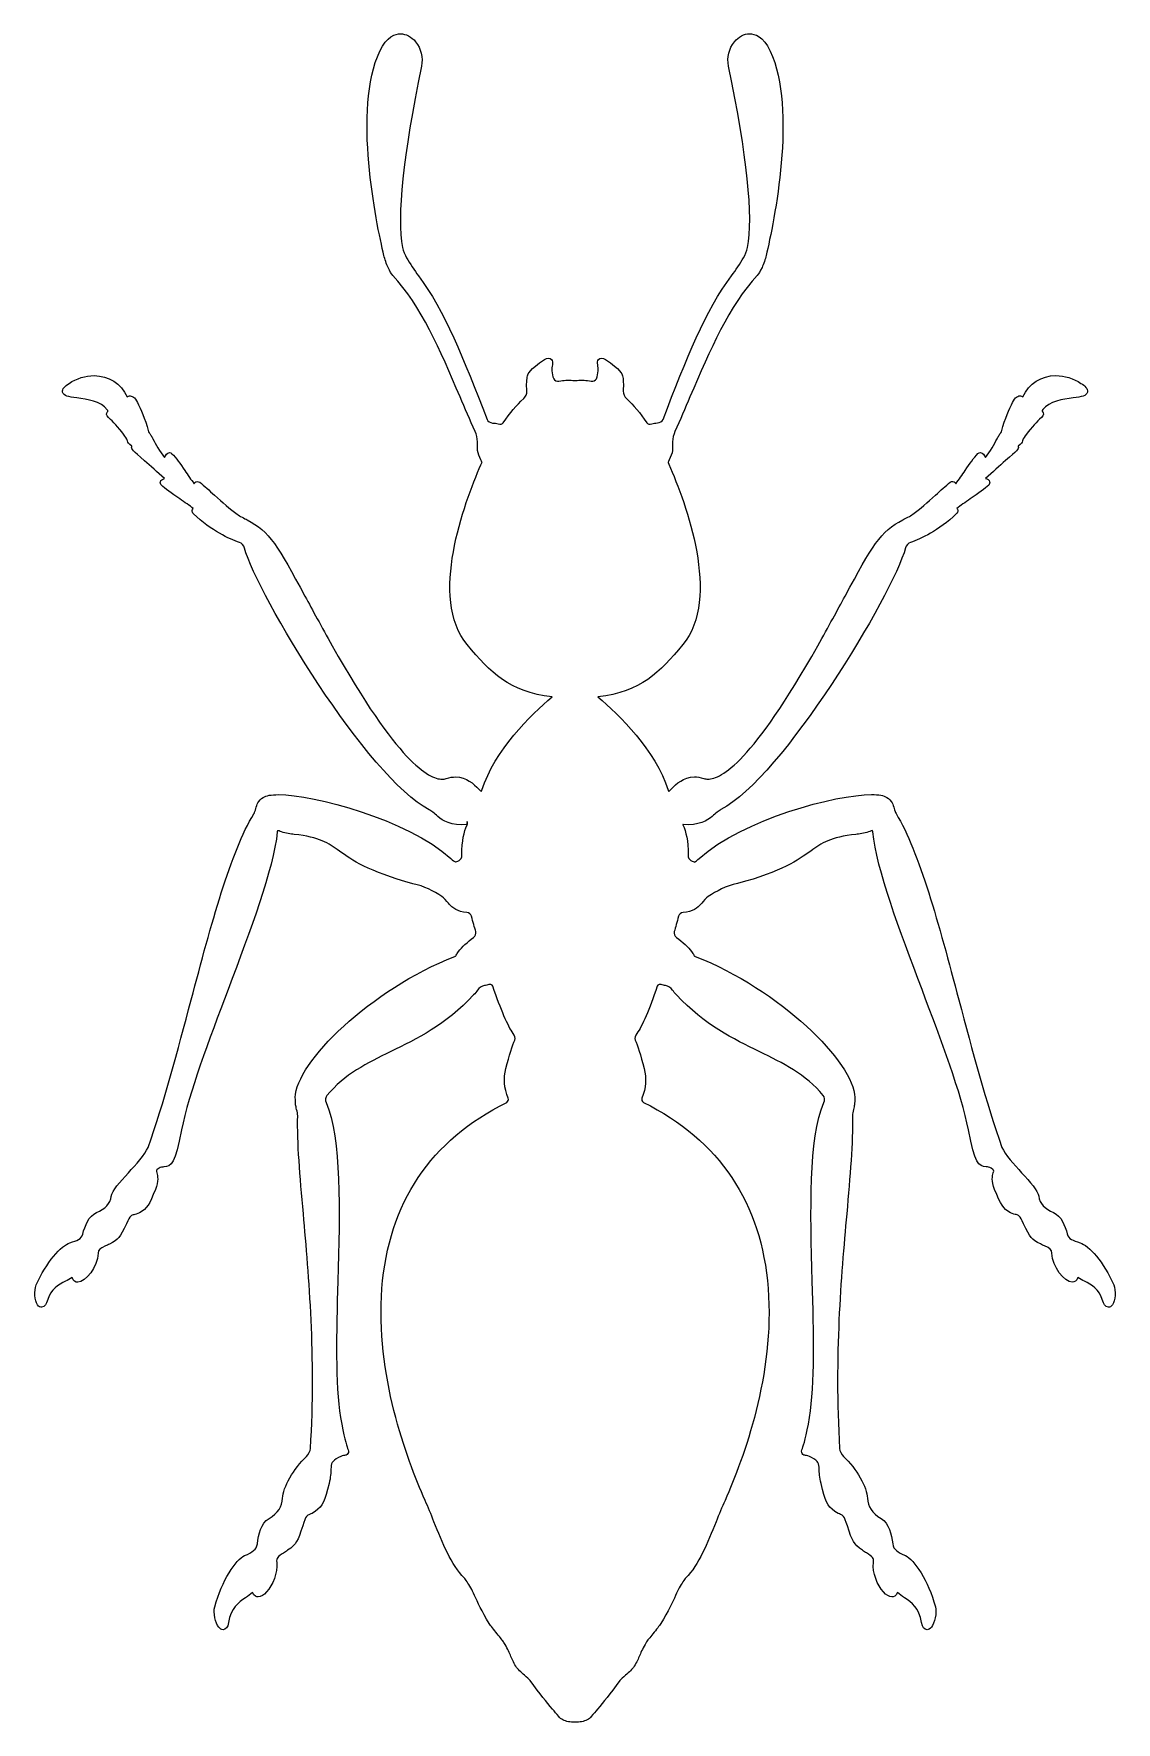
# Model space of a CAD drawing. Header units: centimetres. Extents: x -4.9 to 4.8, y -7.6 to 7.6.
import ezdxf

# ---------------------------------------------------------------- set-up
doc = ezdxf.new("R2010")
doc.units = ezdxf.units.CM
doc.header["$MEASUREMENT"] = 0
doc.layers.add('Layer 1', color=7, linetype='Continuous')

msp = doc.modelspace()

# ---------------------------------------------------------------- linework, layer by layer
at = {"layer": 'Layer 1'}
msp.add_open_spline([(3.75984, -2.79092), (3.81654, -2.92842), (3.83273, -2.96242), (3.90287, -2.99989), (3.90287, -2.99989), (3.92488, -3.01188), (3.94163, -3.0151), (3.95393, -3.01748), (3.95393, -3.01748), (3.97317, -3.02126), (3.98362, -3.02333), (4.0201, -3.09847), (4.0201, -3.09847), (4.0814, -3.22349), (4.08942, -3.23955), (4.17136, -3.28048), (4.17136, -3.28048), (4.1844, -3.28704), (4.1966, -3.29268), (4.20774, -3.29773), (4.20774, -3.29773), (4.25933, -3.32146), (4.27143, -3.32837), (4.27227, -3.36369), (4.27227, -3.36369), (4.27539, -3.48394), (4.38628, -3.62309), (4.4561, -3.62309), (4.4561, -3.62309), (4.47639, -3.62309), (4.49809, -3.61177), (4.5065, -3.58176), (4.5065, -3.58176), (4.5242, -3.5942), (4.54428, -3.60412), (4.565, -3.61446), (4.565, -3.61446), (4.62937, -3.64653), (4.69584, -3.67979), (4.7306, -3.79387), (4.7306, -3.79387), (4.7346, -3.80702), (4.74714, -3.84721), (4.78005, -3.84721), (4.78005, -3.84721), (4.78987, -3.84721), (4.80423, -3.84332), (4.81619, -3.82485), (4.81619, -3.82485), (4.84016, -3.78836), (4.84987, -3.69941), (4.82743, -3.64771), (4.82743, -3.64771), (4.73988, -3.44422), (4.6028, -3.29267), (4.52562, -3.26891), (4.52562, -3.26891), (4.45892, -3.24896), (4.42349, -3.23642), (4.41119, -3.19088), (4.41119, -3.19088), (4.3909, -3.11693), (4.3583, -3.02821), (4.28684, -2.99787), (4.28684, -2.99787), (4.2104, -2.96591), (4.16606, -2.91712), (4.15505, -2.8532), (4.15505, -2.8532), (4.14619, -2.80065), (4.07956, -2.72734), (4.00231, -2.64249), (4.00231, -2.64249), (3.93323, -2.56661), (3.85507, -2.48067), (3.82615, -2.41579), (3.82615, -2.41579), (3.68441, -2.01585), (3.55985, -1.54669), (3.43936, -1.09287), (3.43936, -1.09287), (3.25854, -0.41149), (3.08778, 0.23222), (2.87738, 0.57657), (2.87738, 0.57657), (2.87069, 0.58737), (2.86529, 0.60549), (2.85989, 0.62298), (2.85989, 0.62298), (2.85449, 0.64047), (2.84888, 0.65849), (2.84145, 0.67285), (2.84145, 0.67285), (2.8314, 0.69209), (2.81534, 0.70881), (2.7934, 0.72272), (2.7934, 0.72272), (2.76673, 0.73944), (2.72228, 0.74754), (2.65748, 0.74754), (2.65748, 0.74754), (2.33969, 0.74754), (1.51205, 0.53066), (1.11295, 0.17615), (1.11295, 0.17615), (1.09406, 0.15943), (1.07906, 0.14765), (1.07138, 0.14268), (1.07138, 0.14268), (1.06651, 0.14429), (1.05691, 0.1484), (1.03836, 0.15803), (1.03836, 0.15803), (1.02616, 0.16427), (1.0132, 0.18372), (1.01333, 0.20412), (1.01333, 0.20412), (1.01449, 0.33948), (0.99539, 0.41063), (0.96647, 0.47593), (0.96647, 0.47593), (0.96591, 0.47712), (0.96552, 0.47821), (0.96507, 0.47908), (0.96507, 0.47908), (0.96735, 0.47919), (0.96928, 0.47929), (0.96928, 0.47929), (0.96928, 0.47929), (1.10866, 0.4672), (1.18862, 0.51395), (1.23029, 0.55261), (1.23029, 0.55261), (1.26106, 0.58121), (1.28913, 0.60301), (1.30726, 0.61241), (1.30726, 0.61241), (1.85823, 0.89795), (2.84544, 2.53564), (2.96191, 2.9585), (2.96191, 2.9585), (2.96776, 2.97953), (2.9875, 3.00168), (3.00617, 3.00795), (3.00617, 3.00795), (3.10237, 3.03981), (3.25221, 3.11029), (3.41985, 3.26563), (3.41985, 3.26563), (3.42609, 3.27124), (3.43215, 3.28494), (3.43141, 3.29325), (3.43141, 3.29325), (3.43077, 3.30166), (3.4272, 3.30793), (3.42233, 3.31323), (3.42233, 3.31323), (3.45128, 3.3358), (3.49737, 3.36776), (3.54248, 3.39882), (3.54248, 3.39882), (3.61265, 3.44729), (3.67903, 3.49306), (3.70689, 3.52103), (3.70689, 3.52103), (3.71348, 3.52783), (3.718, 3.54273), (3.71552, 3.55191), (3.71552, 3.55191), (3.7111, 3.56842), (3.69621, 3.57543), (3.67991, 3.58062), (3.67991, 3.58062), (3.74024, 3.6387), (3.80511, 3.69481), (3.85845, 3.74093), (3.85845, 3.74093), (3.96304, 3.83129), (3.97622, 3.84369), (3.97254, 3.86626), (3.97254, 3.86626), (3.97233, 3.86756), (3.97198, 3.86885), (3.97146, 3.87026), (3.97146, 3.87026), (4.00062, 3.89325), (4.00752, 3.90114), (4.00967, 3.91894), (4.00967, 3.91894), (4.0115, 3.93384), (4.04248, 3.97691), (4.09939, 4.04382), (4.09939, 4.04382), (4.12175, 4.0707), (4.14257, 4.09327), (4.16244, 4.11171), (4.16244, 4.11171), (4.18932, 4.13687), (4.20268, 4.1496), (4.19514, 4.17013), (4.19514, 4.17013), (4.19342, 4.17476), (4.18974, 4.17907), (4.18519, 4.18243), (4.18519, 4.18243), (4.18606, 4.18643), (4.18799, 4.19193), (4.19233, 4.19809), (4.19233, 4.19809), (4.24609, 4.27344), (4.3723, 4.2908), (4.46448, 4.30355), (4.46448, 4.30355), (4.53854, 4.31382), (4.5832, 4.31998), (4.59122, 4.35536), (4.59122, 4.35536), (4.59823, 4.38592), (4.56799, 4.41084), (4.53423, 4.43331), (4.53423, 4.43331), (4.46623, 4.47821), (4.38665, 4.50295), (4.31, 4.50295), (4.31, 4.50295), (4.17787, 4.50295), (4.07002, 4.43352), (4.01261, 4.31221), (4.01261, 4.31221), (4.00504, 4.31848), (3.99597, 4.32171), (3.9865, 4.32171), (3.9865, 4.32171), (3.95959, 4.32171), (3.93684, 4.29774), (3.91017, 4.24162), (3.91017, 4.24162), (3.90012, 4.22024), (3.84887, 4.10885), (3.82521, 4.01093), (3.82521, 4.01093), (3.82241, 3.99916), (3.82034, 3.99667), (3.81484, 3.98997), (3.81484, 3.98997), (3.80997, 3.98402), (3.80436, 3.97711), (3.79769, 3.96515), (3.79769, 3.96515), (3.79314, 3.95695), (3.78774, 3.94679), (3.78179, 3.93536), (3.78179, 3.93536), (3.7575, 3.88927), (3.72231, 3.82254), (3.67805, 3.76933), (3.67805, 3.76933), (3.66887, 3.79036), (3.6581, 3.81293), (3.63434, 3.81293), (3.63434, 3.81293), (3.62754, 3.81293), (3.61632, 3.80819), (3.61124, 3.80343), (3.61124, 3.80343), (3.57401, 3.76779), (3.53655, 3.71199), (3.49673, 3.65293), (3.49673, 3.65293), (3.46919, 3.61179), (3.44093, 3.5698), (3.4122, 3.53376), (3.4122, 3.53376), (3.4109, 3.53797), (3.40897, 3.54186), (3.40585, 3.54532), (3.40585, 3.54532), (3.39656, 3.55601), (3.37368, 3.55643), (3.36288, 3.54757), (3.36288, 3.54757), (3.3225, 3.51455), (3.27708, 3.47365), (3.23019, 3.43152), (3.23019, 3.43152), (3.1609, 3.36913), (3.08943, 3.30468), (3.028, 3.26052), (3.028, 3.26052), (3.00525, 3.24422), (2.96291, 3.22284), (2.93764, 3.21012), (2.93764, 3.21012), (2.73621, 3.10876), (2.66268, 2.97361), (2.41948, 2.52572), (2.41948, 2.52572), (2.35299, 2.40319), (2.2734, 2.25693), (2.17498, 2.08106), (2.17498, 2.08106), (1.59247, 1.04119), (1.30868, 0.88586), (1.19134, 0.88586), (1.19134, 0.88586), (1.17795, 0.88586), (1.16512, 0.8879), (1.15313, 0.89192), (1.15313, 0.89192), (1.12418, 0.90142), (1.09624, 0.90626), (1.06947, 0.90626), (1.06947, 0.90626), (0.97197, 0.90626), (0.91024, 0.84472), (0.86069, 0.79529), (0.86069, 0.79529), (0.86069, 0.79529), (0.84061, 0.7765), (0.84061, 0.7765), (0.84061, 0.7765), (0.83987, 0.77671), (0.83675, 0.77899), (0.83447, 0.7861), (0.83447, 0.7861), (0.72165, 1.14644), (0.39587, 1.4624), (0.20598, 1.6225), (0.20598, 1.6225), (0.58952, 1.66957), (0.75653, 1.83925), (0.96637, 2.09198), (0.96637, 2.09198), (1.30977, 2.50738), (0.99487, 3.35738), (0.84135, 3.70821), (0.84135, 3.70821), (0.84135, 3.70821), (0.83381, 3.72268), (0.83381, 3.72268), (0.83381, 3.72268), (0.83381, 3.72493), (0.83511, 3.7353), (0.85291, 3.76877), (0.85291, 3.76877), (0.86749, 3.79597), (0.87482, 3.82372), (0.87482, 3.85103), (0.87482, 3.85103), (0.87482, 3.85103), (0.87495, 3.91083), (0.87495, 3.91083), (0.87495, 3.91083), (0.87506, 3.93642), (0.88432, 3.97862), (0.89524, 4.00301), (0.89524, 4.00301), (0.94178, 4.10686), (0.98634, 4.21071), (1.03028, 4.31315), (1.03028, 4.31315), (1.21054, 4.73318), (1.38077, 5.12989), (1.63316, 5.40128), (1.63316, 5.40128), (1.64504, 5.41401), (1.65898, 5.43703), (1.67568, 5.47145), (1.67568, 5.47145), (1.68984, 5.50071), (1.70547, 5.54897), (1.71262, 5.57887), (1.71262, 5.57887), (1.78279, 5.87671), (1.99276, 6.88927), (1.74956, 7.41209), (1.74956, 7.41209), (1.68698, 7.54683), (1.60668, 7.56691), (1.56427, 7.56691), (1.56427, 7.56691), (1.51493, 7.56691), (1.4655, 7.54077), (1.42857, 7.49523), (1.42857, 7.49523), (1.38034, 7.43586), (1.36012, 7.35251), (1.37589, 7.27782), (1.37589, 7.27782), (1.54202, 6.47457), (1.59922, 5.92683), (1.54623, 5.65016), (1.54623, 5.65016), (1.54118, 5.62381), (1.52334, 5.58237), (1.50996, 5.56002), (1.50996, 5.56002), (1.48091, 5.51187), (1.43892, 5.44482), (1.40344, 5.39841), (1.40344, 5.39841), (1.16735, 5.08774), (1.00014, 4.65636), (0.78855, 4.11023), (0.78855, 4.11023), (0.7822, 4.09414), (0.75963, 4.0798), (0.73815, 4.07837), (0.73815, 4.07837), (0.72066, 4.07718), (0.70436, 4.07437), (0.68936, 4.07027), (0.68936, 4.07027), (0.66875, 4.06442), (0.65105, 4.06799), (0.64293, 4.07998), (0.64293, 4.07998), (0.58499, 4.16848), (0.52527, 4.23952), (0.46039, 4.29696), (0.46039, 4.29696), (0.44367, 4.31175), (0.4306, 4.3421), (0.43179, 4.36313), (0.43179, 4.36313), (0.43557, 4.42629), (0.43332, 4.47301), (0.42499, 4.50196), (0.42499, 4.50196), (0.42113, 4.51569), (0.40933, 4.55765), (0.27352, 4.64812), (0.27352, 4.64812), (0.24709, 4.66571), (0.22399, 4.664), (0.2106, 4.64756), (0.2106, 4.64756), (0.20129, 4.63634), (0.19893, 4.62015), (0.20327, 4.59824), (0.20327, 4.59824), (0.20877, 4.56985), (0.21102, 4.52516), (0.19128, 4.47389), (0.19128, 4.47389), (0.18599, 4.46061), (0.16353, 4.45047), (0.14376, 4.4536), (0.14376, 4.4536), (0.10331, 4.46029), (0.06076, 4.46387), (0.01964, 4.46029), (0.01964, 4.46029), (0.00884, 4.45931), (-0.00864, 4.45931), (-0.01933, 4.46029), (-0.01933, 4.46029), (-0.06068, 4.46373), (-0.10312, 4.46018), (-0.14347, 4.4536), (-0.14347, 4.4536), (-0.16268, 4.45069), (-0.18578, 4.4604), (-0.19075, 4.47379), (-0.19075, 4.47379), (-0.21083, 4.52517), (-0.20845, 4.56986), (-0.20295, 4.59814), (-0.20295, 4.59814), (-0.19864, 4.62015), (-0.20102, 4.63635), (-0.21028, 4.64756), (-0.21028, 4.64756), (-0.22377, 4.66386), (-0.24687, 4.6656), (-0.27322, 4.64801), (-0.27322, 4.64801), (-0.40914, 4.55755), (-0.42078, 4.51556), (-0.42456, 4.50193), (-0.42456, 4.50193), (-0.43297, 4.47277), (-0.43536, 4.42605), (-0.43147, 4.363), (-0.43147, 4.363), (-0.43017, 4.34173), (-0.44324, 4.31141), (-0.45997, 4.29672), (-0.45997, 4.29672), (-0.52474, 4.23952), (-0.58446, 4.16848), (-0.64261, 4.07984), (-0.64261, 4.07984), (-0.6506, 4.06764), (-0.66841, 4.06407), (-0.68915, 4.07002), (-0.68915, 4.07002), (-0.70405, 4.07423), (-0.72045, 4.07693), (-0.73805, 4.07812), (-0.73805, 4.07812), (-0.75932, 4.07952), (-0.78187, 4.09389), (-0.78814, 4.10984), (-0.78814, 4.10984), (-0.99983, 4.65597), (-1.16716, 5.08732), (-1.40324, 5.39812), (-1.40324, 5.39812), (-1.43864, 5.44442), (-1.48074, 5.51157), (-1.50968, 5.5597), (-1.50968, 5.5597), (-1.52307, 5.58206), (-1.54087, 5.62352), (-1.54595, 5.64984), (-1.54595, 5.64984), (-1.59895, 5.92651), (-1.54174, 6.47415), (-1.37561, 7.27742), (-1.37561, 7.27742), (-1.35984, 7.35211), (-1.38003, 7.43546), (-1.42829, 7.49493), (-1.42829, 7.49493), (-1.46523, 7.54049), (-1.51465, 7.56661), (-1.56399, 7.56661), (-1.56399, 7.56661), (-1.6064, 7.56661), (-1.68673, 7.54653), (-1.74922, 7.4118), (-1.74922, 7.4118), (-1.99243, 6.88901), (-1.78258, 5.87642), (-1.71228, 5.57861), (-1.71228, 5.57861), (-1.70527, 5.54882), (-1.6895, 5.50045), (-1.67537, 5.47129), (-1.67537, 5.47129), (-1.65875, 5.43684), (-1.64481, 5.41388), (-1.63285, 5.40112), (-1.63285, 5.40112), (-1.38046, 5.12974), (-1.2102, 4.73302), (-1.02994, 4.31299), (-1.02994, 4.31299), (-0.98599, 4.21065), (-0.94141, 4.1068), (-0.8949, 4.00295), (-0.8949, 4.00295), (-0.884, 3.97856), (-0.87471, 3.93633), (-0.87461, 3.91077), (-0.87461, 3.91077), (-0.87461, 3.91077), (-0.8745, 3.85108), (-0.8745, 3.85108), (-0.8745, 3.85108), (-0.8745, 3.82377), (-0.86717, 3.79602), (-0.85259, 3.76882), (-0.85259, 3.76882), (-0.83574, 3.7372), (-0.8337, 3.72617), (-0.83261, 3.72617), (-0.83261, 3.72617), (-0.83261, 3.72617), (-0.8325, 3.72617), (-0.8324, 3.72628), (-0.8324, 3.72628), (-0.8324, 3.72628), (-0.8433, 3.70361), (-0.8433, 3.70361), (-0.8433, 3.70361), (-0.99454, 3.35743), (-1.30942, 2.50743), (-0.96615, 2.0919), (-0.96615, 2.0919), (-0.75628, 1.8392), (-0.5893, 1.66949), (-0.20587, 1.62242), (-0.20587, 1.62242), (-0.39563, 1.46221), (-0.72144, 1.14625), (-0.83426, 0.78591), (-0.83426, 0.78591), (-0.83632, 0.77932), (-0.83945, 0.77652), (-0.84548, 0.77988), (-0.84548, 0.77988), (-0.84548, 0.77988), (-0.86069, 0.79488), (-0.86069, 0.79488), (-0.86069, 0.79488), (-0.91035, 0.84433), (-0.972, 0.90585), (-1.06958, 0.90585), (-1.06958, 0.90585), (-1.09636, 0.90585), (-1.12443, 0.90098), (-1.15335, 0.89138), (-1.15335, 0.89138), (-1.16512, 0.88738), (-1.17806, 0.88545), (-1.19145, 0.88545), (-1.19145, 0.88545), (-1.30879, 0.88545), (-1.59261, 1.04068), (-2.17509, 2.08065), (-2.17509, 2.08065), (-2.27354, 2.25649), (-2.353, 2.40278), (-2.41959, 2.52531), (-2.41959, 2.52531), (-2.6628, 2.9732), (-2.73632, 3.10835), (-2.93775, 3.20971), (-2.93775, 3.20971), (-2.96302, 3.22244), (-3.00532, 3.24384), (-3.02811, 3.26011), (-3.02811, 3.26011), (-3.08952, 3.30437), (-3.16098, 3.36883), (-3.2303, 3.43111), (-3.2303, 3.43111), (-3.27716, 3.47321), (-3.32248, 3.51424), (-3.36317, 3.54737), (-3.36317, 3.54737), (-3.37397, 3.55602), (-3.39675, 3.55547), (-3.40593, 3.54488), (-3.40593, 3.54488), (-3.40895, 3.54131), (-3.41101, 3.53755), (-3.41231, 3.53332), (-3.41231, 3.53332), (-3.44112, 3.56949), (-3.4693, 3.61148), (-3.49684, 3.65249), (-3.49684, 3.65249), (-3.53655, 3.71152), (-3.57412, 3.76735), (-3.61159, 3.8032), (-3.61159, 3.8032), (-3.61656, 3.80783), (-3.62757, 3.81249), (-3.63437, 3.81249), (-3.63437, 3.81249), (-3.65824, 3.81249), (-3.66892, 3.79003), (-3.67808, 3.76889), (-3.67808, 3.76889), (-3.72234, 3.82212), (-3.75753, 3.88883), (-3.78182, 3.93492), (-3.78182, 3.93492), (-3.78788, 3.94635), (-3.79314, 3.95651), (-3.7978, 3.96471), (-3.7978, 3.96471), (-3.80449, 3.9767), (-3.81, 3.9836), (-3.81487, 3.98953), (-3.81487, 3.98953), (-3.82037, 3.99622), (-3.82233, 3.99871), (-3.82524, 4.01049), (-3.82524, 4.01049), (-3.84889, 4.10841), (-3.90017, 4.2198), (-3.9103, 4.24129), (-3.9103, 4.24129), (-3.93684, 4.29741), (-3.95962, 4.32127), (-3.9865, 4.32127), (-3.9865, 4.32127), (-3.996, 4.32127), (-4.00507, 4.31802), (-4.01261, 4.31177), (-4.01261, 4.31177), (-4.07002, 4.43321), (-4.1779, 4.50251), (-4.31, 4.50251), (-4.31, 4.50251), (-4.38665, 4.50251), (-4.46621, 4.47777), (-4.53421, 4.43287), (-4.53421, 4.43287), (-4.568, 4.41041), (-4.59835, 4.38559), (-4.5912, 4.35492), (-4.5912, 4.35492), (-4.58321, 4.31952), (-4.53852, 4.31335), (-4.46446, 4.30311), (-4.46446, 4.30311), (-4.37228, 4.29038), (-4.24618, 4.273), (-4.19231, 4.19765), (-4.19231, 4.19765), (-4.188, 4.19149), (-4.18593, 4.18588), (-4.18519, 4.18188), (-4.18519, 4.18188), (-4.18971, 4.17855), (-4.19339, 4.17421), (-4.19511, 4.16958), (-4.19511, 4.16958), (-4.20265, 4.14907), (-4.18926, 4.13635), (-4.16143, 4.11021), (-4.16143, 4.11021), (-4.14264, 4.09272), (-4.1218, 4.07015), (-4.09925, 4.04306), (-4.09925, 4.04306), (-4.04258, 3.97636), (-4.01159, 3.93318), (-4.00977, 3.91839), (-4.00977, 3.91839), (-4.00749, 3.90058), (-4.00069, 3.8927), (-3.97156, 3.86971), (-3.97156, 3.86971), (-3.97209, 3.86841), (-3.97243, 3.86712), (-3.97264, 3.86571), (-3.97264, 3.86571), (-3.97632, 3.84325), (-3.96314, 3.83084), (-3.85855, 3.74038), (-3.85855, 3.74038), (-3.8051, 3.69418), (-3.74023, 3.63804), (-3.68001, 3.58007), (-3.68001, 3.58007), (-3.69631, 3.57488), (-3.7112, 3.56787), (-3.71562, 3.55136), (-3.71562, 3.55136), (-3.718, 3.54207), (-3.71345, 3.52707), (-3.70665, 3.52027), (-3.70665, 3.52027), (-3.67903, 3.49252), (-3.61275, 3.44674), (-3.54245, 3.3983), (-3.54245, 3.3983), (-3.49744, 3.36721), (-3.45112, 3.33536), (-3.42241, 3.31268), (-3.42241, 3.31268), (-3.42693, 3.30771), (-3.43072, 3.30136), (-3.43135, 3.2926), (-3.43135, 3.2926), (-3.43212, 3.28429), (-3.42606, 3.27069), (-3.42003, 3.26508), (-3.42003, 3.26508), (-3.25215, 3.10974), (-3.10232, 3.03913), (-3.00614, 3.0073), (-3.00614, 3.0073), (-2.98757, 3.00116), (-2.96772, 2.97891), (-2.9619, 2.95774), (-2.9619, 2.95774), (-2.84519, 2.53478), (-1.85787, 0.89709), (-1.30722, 0.61186), (-1.30722, 0.61186), (-1.28907, 0.60257), (-1.26102, 0.58067), (-1.23015, 0.55193), (-1.23015, 0.55193), (-1.18858, 0.5133), (-1.10871, 0.46623), (-0.96924, 0.47864), (-0.96924, 0.47864), (-0.96924, 0.47864), (-0.9658, 0.5051), (-0.9658, 0.5051), (-0.9658, 0.5051), (-0.9658, 0.5051), (-0.96576, 0.50513), (-0.96576, 0.50513), (-0.96576, 0.50513), (-0.96576, 0.50513), (-0.96425, 0.48333), (-0.96425, 0.48333), (-0.96425, 0.48333), (-0.96425, 0.48333), (-0.96414, 0.48095), (-0.96653, 0.47545), (-0.96653, 0.47545), (-0.99545, 0.41015), (-1.01447, 0.3389), (-1.01339, 0.20364), (-1.01339, 0.20364), (-1.01328, 0.18324), (-1.02625, 0.16382), (-1.03845, 0.15755), (-1.03845, 0.15755), (-1.05745, 0.14773), (-1.06705, 0.14374), (-1.07136, 0.14212), (-1.07136, 0.14212), (-1.07882, 0.14709), (-1.09403, 0.15884), (-1.11303, 0.1758), (-1.11303, 0.1758), (-1.51202, 0.53021), (-2.33966, 0.74706), (-2.65756, 0.74706), (-2.65756, 0.74706), (-2.72233, 0.74706), (-2.76681, 0.73896), (-2.79358, 0.72214), (-2.79358, 0.72214), (-2.81538, 0.70833), (-2.83157, 0.69158), (-2.84152, 0.67237), (-2.84152, 0.67237), (-2.84895, 0.65803), (-2.85459, 0.63998), (-2.85996, 0.6225), (-2.85996, 0.6225), (-2.86536, 0.60491), (-2.87086, 0.58675), (-2.87734, 0.57609), (-2.87734, 0.57609), (-3.08784, 0.23171), (-3.2586, -0.412), (-3.43942, -1.09338), (-3.43942, -1.09338), (-3.55991, -1.54719), (-3.68448, -2.01635), (-3.82545, -2.41437), (-3.82545, -2.41437), (-3.85503, -2.48107), (-3.93329, -2.56711), (-4.00238, -2.64292), (-4.00238, -2.64292), (-4.07966, -2.72775), (-4.14629, -2.80096), (-4.15512, -2.85353), (-4.15512, -2.85353), (-4.16613, -2.91753), (-4.2105, -2.96622), (-4.28704, -2.99828), (-4.28704, -2.99828), (-4.3584, -3.02852), (-4.39099, -3.11737), (-4.41129, -3.19143), (-4.41129, -3.19143), (-4.42349, -3.23689), (-4.45889, -3.24937), (-4.52593, -3.26946), (-4.52593, -3.26946), (-4.60279, -3.29319), (-4.73987, -3.44477), (-4.82745, -3.64805), (-4.82745, -3.64805), (-4.85002, -3.69988), (-4.84018, -3.78881), (-4.81623, -3.82529), (-4.81623, -3.82529), (-4.80424, -3.84376), (-4.78988, -3.84765), (-4.78006, -3.84765), (-4.78006, -3.84765), (-4.74712, -3.84765), (-4.73471, -3.80749), (-4.7305, -3.7942), (-4.7305, -3.7942), (-4.69584, -3.68019), (-4.62924, -3.64707), (-4.56503, -3.61492), (-4.56503, -3.61492), (-4.54452, -3.60465), (-4.52476, -3.59481), (-4.50653, -3.58198), (-4.50653, -3.58198), (-4.49822, -3.61212), (-4.47653, -3.62355), (-4.45613, -3.62355), (-4.45613, -3.62355), (-4.38628, -3.62355), (-4.27542, -3.48438), (-4.2723, -3.36402), (-4.2723, -3.36402), (-4.27143, -3.32883), (-4.25934, -3.32192), (-4.20774, -3.29819), (-4.20774, -3.29819), (-4.19663, -3.29311), (-4.18443, -3.2875), (-4.17136, -3.28091), (-4.17136, -3.28091), (-4.08931, -3.24001), (-4.08145, -3.22392), (-4.02012, -3.0988), (-4.02012, -3.0988), (-3.98363, -3.02376), (-3.97305, -3.02173), (-3.95395, -3.01794), (-3.95395, -3.01794), (-3.94175, -3.01556), (-3.92493, -3.0123), (-3.90299, -3.00045), (-3.90299, -3.00045), (-3.83272, -2.96288), (-3.81652, -2.92888), (-3.75985, -2.79135), (-3.75985, -2.79135), (-3.72842, -2.71515), (-3.74009, -2.67173), (-3.74786, -2.64305), (-3.74786, -2.64305), (-3.75413, -2.62016), (-3.75445, -2.61876), (-3.72757, -2.60172), (-3.72757, -2.60172), (-3.71138, -2.59145), (-3.69886, -2.59069), (-3.6845, -2.58995), (-3.6845, -2.58995), (-3.61444, -2.58598), (-3.58454, -2.55788), (-3.52496, -2.25769), (-3.52496, -2.25769), (-3.46019, -1.92873), (-3.28186, -1.45669), (-3.10925, -1.00028), (-3.10925, -1.00028), (-2.90922, -0.47101), (-2.7024, 0.07642), (-2.66795, 0.41289), (-2.66795, 0.41289), (-2.66687, 0.4239), (-2.66276, 0.4239), (-2.66083, 0.4239), (-2.66083, 0.4239), (-2.65911, 0.4239), (-2.65631, 0.42358), (-2.65207, 0.42186), (-2.65207, 0.42186), (-2.64474, 0.41871), (-2.63696, 0.4158), (-2.62897, 0.41289), (-2.62897, 0.41289), (-2.59539, 0.40069), (-2.54293, 0.39281), (-2.51734, 0.39022), (-2.51734, 0.39022), (-2.28546, 0.36583), (-2.21238, 0.31368), (-2.11123, 0.24147), (-2.11123, 0.24147), (-1.99809, 0.16061), (-1.85734, 0.06002), (-1.45361, -0.05129), (-1.45361, -0.05129), (-1.34902, -0.07137), (-1.26774, -0.119), (-1.19345, -0.16604), (-1.19345, -0.16604), (-1.17522, -0.1776), (-1.15178, -0.20544), (-1.13461, -0.22573), (-1.13461, -0.22573), (-1.13461, -0.22573), (-1.1262, -0.23557), (-1.1262, -0.23557), (-1.1262, -0.23557), (-1.1004, -0.26568), (-1.05214, -0.30304), (-0.96893, -0.31005), (-0.96893, -0.31005), (-0.94938, -0.31174), (-0.93094, -0.32579), (-0.92705, -0.3422), (-0.92705, -0.3422), (-0.91398, -0.39694), (-0.90006, -0.44359), (-0.88884, -0.48103), (-0.88884, -0.48103), (-0.88387, -0.49778), (-0.89294, -0.52151), (-0.90868, -0.53276), (-0.90868, -0.53276), (-0.96374, -0.57237), (-1.01425, -0.61997), (-1.04383, -0.65992), (-1.04383, -0.65992), (-1.05203, -0.67103), (-1.05915, -0.68207), (-1.06486, -0.69114), (-1.06486, -0.69114), (-1.06735, -0.69511), (-1.06949, -0.69868), (-1.07145, -0.70138), (-1.07145, -0.70138), (-1.07296, -0.70183), (-1.07447, -0.70236), (-1.07597, -0.70291), (-1.07597, -0.70291), (-1.83001, -0.99697), (-2.50393, -1.65557), (-2.50631, -1.96862), (-2.50631, -1.96862), (-2.50631, -1.99325), (-2.50554, -2.0146), (-2.5034, -2.03209), (-2.5034, -2.03209), (-2.50179, -2.0445), (-2.49832, -2.05908), (-2.49475, -2.07429), (-2.49475, -2.07429), (-2.49012, -2.09382), (-2.48483, -2.11586), (-2.48525, -2.13065), (-2.48525, -2.13065), (-2.49075, -2.37311), (-2.46453, -2.66794), (-2.43419, -3.00915), (-2.43419, -3.00915), (-2.38379, -3.5761), (-2.32105, -4.28166), (-2.37027, -5.1133), (-2.37027, -5.1133), (-2.37146, -5.13457), (-2.38786, -5.16717), (-2.40602, -5.18453), (-2.40602, -5.18453), (-2.5213, -5.29391), (-2.61761, -5.46218), (-2.62041, -5.55989), (-2.62041, -5.55989), (-2.62213, -5.63276), (-2.66293, -5.69353), (-2.74154, -5.7406), (-2.74154, -5.7406), (-2.81441, -5.78357), (-2.83568, -5.88482), (-2.84616, -5.96825), (-2.84616, -5.96825), (-2.85285, -6.02125), (-2.89183, -6.04199), (-2.96035, -6.07392), (-2.96035, -6.07392), (-3.03959, -6.11075), (-3.16482, -6.29609), (-3.2284, -6.53131), (-3.2284, -6.53131), (-3.24393, -6.58854), (-3.22192, -6.67728), (-3.19276, -6.71549), (-3.19276, -6.71549), (-3.1812, -6.7306), (-3.16805, -6.73824), (-3.15389, -6.73824), (-3.15389, -6.73824), (-3.12854, -6.73824), (-3.11222, -6.71676), (-3.10563, -6.67434), (-3.10563, -6.67434), (-3.08534, -6.54361), (-3.0143, -6.49448), (-2.9518, -6.4513), (-2.9518, -6.4513), (-2.92979, -6.43598), (-2.90851, -6.4213), (-2.89039, -6.4037), (-2.89039, -6.4037), (-2.87679, -6.439), (-2.85076, -6.44355), (-2.83858, -6.44355), (-2.83858, -6.44355), (-2.81471, -6.44355), (-2.78947, -6.42855), (-2.76323, -6.39905), (-2.76323, -6.39905), (-2.71013, -6.33915), (-2.66208, -6.22903), (-2.6734, -6.1347), (-2.6734, -6.1347), (-2.67792, -6.09451), (-2.66552, -6.0848), (-2.6121, -6.05027), (-2.6121, -6.05027), (-2.60088, -6.04305), (-2.58858, -6.03506), (-2.57519, -6.02577), (-2.57519, -6.02577), (-2.49283, -5.96812), (-2.487, -5.94968), (-2.44036, -5.80535), (-2.44036, -5.80535), (-2.41155, -5.71595), (-2.39988, -5.71198), (-2.37882, -5.70449), (-2.37882, -5.70449), (-2.36609, -5.69997), (-2.34871, -5.69393), (-2.32701, -5.67782), (-2.32701, -5.67782), (-2.25642, -5.62527), (-2.24422, -5.58606), (-2.20427, -5.42869), (-2.20427, -5.42869), (-2.18959, -5.37072), (-2.18808, -5.32892), (-2.18699, -5.29849), (-2.18699, -5.29849), (-2.18493, -5.24539), (-2.1845, -5.23113), (-2.11822, -5.19454), (-2.11822, -5.19454), (-2.09113, -5.17954), (-2.07472, -5.17705), (-2.06477, -5.17565), (-2.06477, -5.17565), (-2.05601, -5.17435), (-2.04276, -5.17242), (-2.03477, -5.15946), (-2.03477, -5.15946), (-2.02636, -5.14565), (-2.03056, -5.13313), (-2.03757, -5.11252), (-2.03757, -5.11252), (-2.04826, -5.08109), (-2.07318, -5.00759), (-2.10059, -4.83637), (-2.10059, -4.83637), (-2.15025, -4.52882), (-2.13816, -4.08374), (-2.12533, -3.61265), (-2.12533, -3.61265), (-2.10826, -2.98448), (-2.09056, -2.33495), (-2.23013, -2.01282), (-2.23013, -2.01282), (-2.23854, -1.99329), (-2.23585, -1.96403), (-2.2242, -1.95011), (-2.2242, -1.95011), (-2.06399, -1.7586), (-1.86344, -1.66036), (-1.65109, -1.55652), (-1.65109, -1.55652), (-1.42125, -1.44405), (-1.16066, -1.31644), (-0.90862, -1.04852), (-0.90862, -1.04852), (-0.8946, -1.03331), (-0.88293, -1.0186), (-0.87322, -1.00457), (-0.87322, -1.00457), (-0.86049, -0.98602), (-0.83263, -0.96798), (-0.81125, -0.96433), (-0.81125, -0.96433), (-0.79818, -0.96205), (-0.78471, -0.95914), (-0.77119, -0.95525), (-0.77119, -0.95525), (-0.76762, -0.95417), (-0.76407, -0.95361), (-0.7605, -0.95361), (-0.7605, -0.95361), (-0.7537, -0.95361), (-0.7415, -0.95567), (-0.73685, -0.96927), (-0.73685, -0.96927), (-0.66409, -1.18289), (-0.60255, -1.32585), (-0.55397, -1.39406), (-0.55397, -1.39406), (-0.5422, -1.4107), (-0.53217, -1.43475), (-0.53929, -1.45269), (-0.53929, -1.45269), (-0.55913, -1.50222), (-0.58893, -1.58654), (-0.61853, -1.7069), (-0.61853, -1.7069), (-0.64184, -1.79768), (-0.63568, -1.88232), (-0.59922, -1.97312), (-0.59922, -1.97312), (-0.59316, -1.9881), (-0.5988, -2.00461), (-0.6124, -2.01133), (-0.6124, -2.01133), (-1.29465, -2.35029), (-1.67073, -2.9115), (-1.73011, -3.67958), (-1.73011, -3.67958), (-1.78917, -4.44388), (-1.51323, -5.19768), (-1.34355, -5.57897), (-1.34355, -5.57897), (-1.31601, -5.64094), (-1.29, -5.70547), (-1.2641, -5.76992), (-1.2641, -5.76992), (-1.18756, -5.95981), (-1.10845, -6.15608), (-0.99282, -6.27395), (-0.99282, -6.27395), (-0.97877, -6.28842), (-0.95731, -6.32025), (-0.93376, -6.36129), (-0.93376, -6.36129), (-0.92318, -6.37963), (-0.91291, -6.40272), (-0.90008, -6.43125), (-0.90008, -6.43125), (-0.8732, -6.49073), (-0.8365, -6.57211), (-0.76848, -6.68205), (-0.76848, -6.68205), (-0.75726, -6.70094), (-0.72789, -6.73687), (-0.69691, -6.775), (-0.69691, -6.775), (-0.67143, -6.80643), (-0.645, -6.83879), (-0.6368, -6.85197), (-0.6368, -6.85197), (-0.6082, -6.89912), (-0.59362, -6.93357), (-0.57946, -6.96683), (-0.57946, -6.96683), (-0.56586, -6.99866), (-0.55311, -7.0288), (-0.53001, -7.06602), (-0.53001, -7.06602), (-0.51437, -7.09118), (-0.48294, -7.1187), (-0.45262, -7.14537), (-0.45262, -7.14537), (-0.43222, -7.16331), (-0.41105, -7.18175), (-0.40264, -7.19321), (-0.40264, -7.19321), (-0.30829, -7.32362), (-0.25842, -7.38255), (-0.20079, -7.45089), (-0.20079, -7.45089), (-0.18362, -7.47118), (-0.16571, -7.49243), (-0.14552, -7.51661), (-0.14552, -7.51661), (-0.12663, -7.5395), (-0.09565, -7.5559), (-0.05842, -7.5627), (-0.05842, -7.5627), (-0.04265, -7.5655), (-0.0218, -7.56712), (0.00032, -7.56712), (0.00032, -7.56712), (0.02244, -7.56712), (0.04329, -7.56551), (0.05903, -7.5627), (0.05903, -7.5627), (0.09626, -7.55601), (0.12724, -7.5396), (0.14613, -7.51672), (0.14613, -7.51672), (0.16634, -7.49243), (0.18423, -7.47116), (0.2014, -7.45089), (0.2014, -7.45089), (0.25905, -7.38255), (0.30893, -7.32352), (0.40317, -7.19332), (0.40317, -7.19332), (0.41169, -7.18176), (0.43275, -7.16318), (0.45328, -7.1453), (0.45328, -7.1453), (0.4836, -7.11863), (0.51501, -7.09111), (0.53078, -7.06585), (0.53078, -7.06585), (0.55377, -7.02873), (0.56653, -6.99859), (0.58012, -6.96676), (0.58012, -6.96676), (0.59425, -6.9334), (0.60893, -6.89897), (0.63732, -6.85201), (0.63732, -6.85201), (0.64552, -6.83862), (0.67198, -6.80624), (0.69754, -6.7748), (0.69754, -6.7748), (0.72852, -6.73673), (0.75789, -6.70074), (0.7689, -6.6823), (0.7689, -6.6823), (0.83711, -6.57207), (0.87383, -6.49069), (0.90069, -6.43121), (0.90069, -6.43121), (0.91352, -6.40261), (0.92389, -6.37951), (0.93437, -6.36117), (0.93437, -6.36117), (0.95789, -6.32013), (0.97938, -6.28841), (0.9934, -6.27394), (0.9934, -6.27394), (1.10889, -6.15594), (1.18813, -5.95969), (1.26468, -5.7698), (1.26468, -5.7698), (1.29058, -5.70545), (1.31662, -5.64092), (1.34413, -5.57882), (1.34413, -5.57882), (1.51383, -5.19756), (1.78974, -4.44363), (1.73069, -3.67946), (1.73069, -3.67946), (1.67121, -2.9114), (1.29521, -2.35017), (0.61298, -2.01118), (0.61298, -2.01118), (0.59935, -2.00449), (0.59374, -1.98808), (0.59991, -1.97297), (0.59991, -1.97297), (0.63629, -1.88216), (0.64243, -1.79766), (0.61922, -1.70709), (0.61922, -1.70709), (0.58953, -1.58639), (0.55964, -1.50209), (0.53987, -1.45267), (0.53987, -1.45267), (0.53275, -1.43463), (0.54278, -1.41044), (0.55469, -1.39393), (0.55469, -1.39393), (0.60316, -1.32569), (0.66478, -1.18279), (0.73744, -0.96925), (0.73744, -0.96925), (0.7422, -0.95552), (0.75419, -0.95348), (0.76109, -0.95348), (0.76109, -0.95348), (0.76456, -0.95348), (0.76813, -0.95404), (0.77199, -0.95512), (0.77199, -0.95512), (0.78548, -0.95898), (0.79877, -0.96192), (0.81184, -0.96417), (0.81184, -0.96417), (0.83322, -0.96787), (0.86105, -0.98587), (0.87381, -1.00436), (0.87381, -1.00436), (0.88352, -1.01849), (0.89519, -1.03317), (0.90942, -1.04862), (0.90942, -1.04862), (1.1613, -1.31633), (1.42187, -1.44391), (1.65171, -1.55641), (1.65171, -1.55641), (1.86404, -1.66026), (2.06451, -1.7585), (2.2248, -1.94998), (2.2248, -1.94998), (2.23636, -1.9639), (2.23917, -1.99316), (2.23075, -2.01271), (2.23075, -2.01271), (2.09118, -2.33484), (2.10888, -2.98437), (2.12592, -3.61251), (2.12592, -3.61251), (2.13878, -4.08373), (2.15087, -4.52868), (2.10121, -4.83634), (2.10121, -4.83634), (2.0738, -5.00745), (2.04885, -5.08108), (2.03816, -5.11251), (2.03816, -5.11251), (2.03112, -5.13312), (2.02692, -5.14564), (2.03536, -5.15945), (2.03536, -5.15945), (2.04335, -5.17252), (2.05663, -5.17445), (2.06539, -5.17564), (2.06539, -5.17564), (2.07531, -5.17704), (2.09172, -5.1795), (2.11884, -5.19453), (2.11884, -5.19453), (2.18501, -5.23112), (2.18554, -5.24538), (2.18761, -5.29848), (2.18761, -5.29848), (2.18869, -5.32891), (2.1902, -5.37068), (2.20489, -5.42879), (2.20489, -5.42879), (2.24482, -5.58616), (2.25691, -5.62527), (2.32774, -5.67782), (2.32774, -5.67782), (2.34933, -5.6938), (2.36671, -5.69997), (2.37944, -5.70449), (2.37944, -5.70449), (2.4005, -5.71182), (2.41225, -5.71595), (2.44098, -5.80532), (2.44098, -5.80532), (2.4876, -5.94954), (2.49342, -5.96812), (2.57592, -6.02577), (2.57592, -6.02577), (2.5892, -6.03495), (2.60151, -6.04292), (2.61275, -6.05016), (2.61275, -6.05016), (2.6662, -6.08471), (2.67858, -6.09442), (2.67405, -6.13448), (2.67405, -6.13448), (2.66281, -6.22894), (2.71075, -6.33914), (2.76388, -6.39896), (2.76388, -6.39896), (2.7901, -6.42841), (2.81547, -6.44344), (2.83923, -6.44344), (2.83923, -6.44344), (2.85143, -6.44344), (2.87744, -6.43902), (2.89093, -6.40373), (2.89093, -6.40373), (2.90897, -6.42122), (2.93033, -6.4359), (2.95247, -6.45133), (2.95247, -6.45133), (3.01496, -6.49451), (3.0859, -6.54351), (3.10627, -6.67437), (3.10627, -6.67437), (3.11296, -6.71681), (3.12916, -6.73827), (3.15453, -6.73827), (3.15453, -6.73827), (3.16876, -6.73827), (3.18184, -6.7306), (3.1934, -6.71552), (3.1934, -6.71552), (3.22264, -6.67731), (3.24457, -6.58855), (3.22901, -6.53134), (3.22901, -6.53134), (3.16535, -6.2961), (3.0402, -6.11076), (2.96099, -6.07395), (2.96099, -6.07395), (2.89244, -6.04199), (2.85346, -6.02127), (2.84677, -5.96817), (2.84677, -5.96817), (2.83629, -5.88485), (2.81505, -5.78357), (2.74229, -5.74071), (2.74229, -5.74071), (2.6636, -5.69353), (2.62278, -5.63276), (2.62106, -5.55968), (2.62106, -5.55968), (2.61828, -5.46218), (2.52197, -5.29391), (2.40667, -5.18453), (2.40667, -5.18453), (2.38852, -5.16728), (2.37222, -5.13466), (2.37092, -5.1133), (2.37092, -5.1133), (2.32171, -4.28164), (2.38441, -3.57607), (2.43484, -3.00915), (2.43484, -3.00915), (2.46506, -2.66781), (2.4913, -2.37312), (2.4859, -2.13055), (2.4859, -2.13055), (2.48545, -2.11597), (2.49077, -2.09383), (2.49537, -2.0743), (2.49537, -2.0743), (2.49894, -2.05919), (2.50241, -2.04451), (2.50402, -2.03207), (2.50402, -2.03207), (2.50627, -2.01448), (2.5069, -1.9932), (2.5069, -1.96841), (2.5069, -1.96841), (2.50452, -1.65557), (1.8306, -0.99694), (1.07593, -0.70256), (1.07593, -0.70256), (1.07463, -0.70214), (1.07344, -0.70171), (1.07204, -0.70126), (1.07204, -0.70126), (1.07011, -0.69856), (1.06807, -0.69502), (1.06548, -0.69099), (1.06548, -0.69099), (1.05963, -0.68191), (1.05262, -0.6708), (1.04452, -0.6598), (1.04452, -0.6598), (1.01494, -0.61985), (0.96432, -0.57225), (0.90916, -0.53261), (0.90916, -0.53261), (0.89339, -0.52126), (0.88442, -0.49766), (0.8894, -0.48091), (0.8894, -0.48091), (0.90064, -0.44334), (0.91456, -0.3968), (0.92761, -0.34208), (0.92761, -0.34208), (0.9315, -0.32568), (0.94986, -0.31165), (0.96949, -0.30991), (0.96949, -0.30991), (1.05273, -0.30277), (1.10099, -0.26543), (1.12678, -0.23543), (1.12678, -0.23543), (1.12678, -0.23543), (1.13519, -0.22561), (1.13519, -0.22561), (1.13519, -0.22561), (1.15234, -0.20532), (1.17575, -0.17759), (1.19401, -0.16592), (1.19401, -0.16592), (1.26831, -0.11885), (1.34959, -0.07125), (1.45634, -0.05064), (1.45634, -0.05064), (1.85803, 0.06022), (1.99868, 0.16084), (2.11179, 0.2417), (2.11179, 0.2417), (2.21294, 0.3139), (2.28591, 0.36616), (2.5179, 0.39045), (2.5179, 0.39045), (2.54351, 0.39315), (2.59585, 0.40093), (2.62942, 0.41323), (2.62942, 0.41323), (2.63741, 0.41614), (2.6453, 0.41916), (2.65265, 0.42217), (2.65265, 0.42217), (2.65683, 0.42389), (2.65966, 0.42423), (2.66138, 0.42423), (2.66138, 0.42423), (2.66342, 0.42423), (2.66752, 0.42423), (2.66852, 0.41322), (2.66852, 0.41322), (2.70294, 0.07662), (2.90977, -0.47067), (3.10982, -0.99995), (3.10982, -0.99995), (3.28241, -1.45649), (3.46076, -1.92845), (3.52553, -2.25746), (3.52553, -2.25746), (3.58511, -2.55758), (3.61491, -2.58573), (3.68507, -2.58962), (3.68507, -2.58962), (3.69954, -2.59039), (3.71195, -2.59115), (3.72814, -2.60139), (3.72814, -2.60139), (3.75502, -2.61846), (3.7547, -2.61983), (3.74846, -2.64272), (3.74846, -2.64272), (3.7401, -2.6713), (3.72846, -2.71459), (3.75984, -2.79092)], degree=3, knots=[0, 0, 0, 0, 0.00246914, 0.00246914, 0.00246914, 0.00246914, 0.00493827, 0.00493827, 0.00493827, 0.00493827, 0.00740741, 0.00740741, 0.00740741, 0.00740741, 0.00987654, 0.00987654, 0.00987654, 0.00987654, 0.01234568, 0.01234568, 0.01234568, 0.01234568, 0.01481481, 0.01481481, 0.01481481, 0.01481481, 0.01728395, 0.01728395, 0.01728395, 0.01728395, 0.01975309, 0.01975309, 0.01975309, 0.01975309, 0.02222222, 0.02222222, 0.02222222, 0.02222222, 0.02469136, 0.02469136, 0.02469136, 0.02469136, 0.02716049, 0.02716049, 0.02716049, 0.02716049, 0.02962963, 0.02962963, 0.02962963, 0.02962963, 0.03209877, 0.03209877, 0.03209877, 0.03209877, 0.0345679, 0.0345679, 0.0345679, 0.0345679, 0.03703704, 0.03703704, 0.03703704, 0.03703704, 0.03950617, 0.03950617, 0.03950617, 0.03950617, 0.04197531, 0.04197531, 0.04197531, 0.04197531, 0.04444444, 0.04444444, 0.04444444, 0.04444444, 0.04691358, 0.04691358, 0.04691358, 0.04691358, 0.04938272, 0.04938272, 0.04938272, 0.04938272, 0.05185185, 0.05185185, 0.05185185, 0.05185185, 0.05432099, 0.05432099, 0.05432099, 0.05432099, 0.05679012, 0.05679012, 0.05679012, 0.05679012, 0.05925926, 0.05925926, 0.05925926, 0.05925926, 0.0617284, 0.0617284, 0.0617284, 0.0617284, 0.06419753, 0.06419753, 0.06419753, 0.06419753, 0.06666667, 0.06666667, 0.06666667, 0.06666667, 0.0691358, 0.0691358, 0.0691358, 0.0691358, 0.07160494, 0.07160494, 0.07160494, 0.07160494, 0.07407407, 0.07407407, 0.07407407, 0.07407407, 0.07654321, 0.07654321, 0.07654321, 0.07654321, 0.07901235, 0.07901235, 0.07901235, 0.07901235, 0.08148148, 0.08148148, 0.08148148, 0.08148148, 0.08395062, 0.08395062, 0.08395062, 0.08395062, 0.08641975, 0.08641975, 0.08641975, 0.08641975, 0.08888889, 0.08888889, 0.08888889, 0.08888889, 0.09135802, 0.09135802, 0.09135802, 0.09135802, 0.09382716, 0.09382716, 0.09382716, 0.09382716, 0.0962963, 0.0962963, 0.0962963, 0.0962963, 0.09876543, 0.09876543, 0.09876543, 0.09876543, 0.10123457, 0.10123457, 0.10123457, 0.10123457, 0.1037037, 0.1037037, 0.1037037, 0.1037037, 0.10617284, 0.10617284, 0.10617284, 0.10617284, 0.10864198, 0.10864198, 0.10864198, 0.10864198, 0.11111111, 0.11111111, 0.11111111, 0.11111111, 0.11358025, 0.11358025, 0.11358025, 0.11358025, 0.11604938, 0.11604938, 0.11604938, 0.11604938, 0.11851852, 0.11851852, 0.11851852, 0.11851852, 0.12098765, 0.12098765, 0.12098765, 0.12098765, 0.12345679, 0.12345679, 0.12345679, 0.12345679, 0.12592593, 0.12592593, 0.12592593, 0.12592593, 0.12839506, 0.12839506, 0.12839506, 0.12839506, 0.1308642, 0.1308642, 0.1308642, 0.1308642, 0.13333333, 0.13333333, 0.13333333, 0.13333333, 0.13580247, 0.13580247, 0.13580247, 0.13580247, 0.1382716, 0.1382716, 0.1382716, 0.1382716, 0.14074074, 0.14074074, 0.14074074, 0.14074074, 0.14320988, 0.14320988, 0.14320988, 0.14320988, 0.14567901, 0.14567901, 0.14567901, 0.14567901, 0.14814815, 0.14814815, 0.14814815, 0.14814815, 0.15061728, 0.15061728, 0.15061728, 0.15061728, 0.15308642, 0.15308642, 0.15308642, 0.15308642, 0.15555556, 0.15555556, 0.15555556, 0.15555556, 0.15802469, 0.15802469, 0.15802469, 0.15802469, 0.16049383, 0.16049383, 0.16049383, 0.16049383, 0.16296296, 0.16296296, 0.16296296, 0.16296296, 0.1654321, 0.1654321, 0.1654321, 0.1654321, 0.16790123, 0.16790123, 0.16790123, 0.16790123, 0.17037037, 0.17037037, 0.17037037, 0.17037037, 0.17283951, 0.17283951, 0.17283951, 0.17283951, 0.17530864, 0.17530864, 0.17530864, 0.17530864, 0.17777778, 0.17777778, 0.17777778, 0.17777778, 0.18024691, 0.18024691, 0.18024691, 0.18024691, 0.18271605, 0.18271605, 0.18271605, 0.18271605, 0.18518519, 0.18518519, 0.18518519, 0.18518519, 0.18765432, 0.18765432, 0.18765432, 0.18765432, 0.19012346, 0.19012346, 0.19012346, 0.19012346, 0.19259259, 0.19259259, 0.19259259, 0.19259259, 0.19506173, 0.19506173, 0.19506173, 0.19506173, 0.19753086, 0.19753086, 0.19753086, 0.19753086, 0.2, 0.2, 0.2, 0.2, 0.20246914, 0.20246914, 0.20246914, 0.20246914, 0.20493827, 0.20493827, 0.20493827, 0.20493827, 0.20740741, 0.20740741, 0.20740741, 0.20740741, 0.20987654, 0.20987654, 0.20987654, 0.20987654, 0.21234568, 0.21234568, 0.21234568, 0.21234568, 0.21481481, 0.21481481, 0.21481481, 0.21481481, 0.21728395, 0.21728395, 0.21728395, 0.21728395, 0.21975309, 0.21975309, 0.21975309, 0.21975309, 0.22222222, 0.22222222, 0.22222222, 0.22222222, 0.22469136, 0.22469136, 0.22469136, 0.22469136, 0.22716049, 0.22716049, 0.22716049, 0.22716049, 0.22962963, 0.22962963, 0.22962963, 0.22962963, 0.23209877, 0.23209877, 0.23209877, 0.23209877, 0.2345679, 0.2345679, 0.2345679, 0.2345679, 0.23703704, 0.23703704, 0.23703704, 0.23703704, 0.23950617, 0.23950617, 0.23950617, 0.23950617, 0.24197531, 0.24197531, 0.24197531, 0.24197531, 0.24444444, 0.24444444, 0.24444444, 0.24444444, 0.24691358, 0.24691358, 0.24691358, 0.24691358, 0.24938272, 0.24938272, 0.24938272, 0.24938272, 0.25185185, 0.25185185, 0.25185185, 0.25185185, 0.25432099, 0.25432099, 0.25432099, 0.25432099, 0.25679012, 0.25679012, 0.25679012, 0.25679012, 0.25925926, 0.25925926, 0.25925926, 0.25925926, 0.2617284, 0.2617284, 0.2617284, 0.2617284, 0.26419753, 0.26419753, 0.26419753, 0.26419753, 0.26666667, 0.26666667, 0.26666667, 0.26666667, 0.2691358, 0.2691358, 0.2691358, 0.2691358, 0.27160494, 0.27160494, 0.27160494, 0.27160494, 0.27407407, 0.27407407, 0.27407407, 0.27407407, 0.27654321, 0.27654321, 0.27654321, 0.27654321, 0.27901235, 0.27901235, 0.27901235, 0.27901235, 0.28148148, 0.28148148, 0.28148148, 0.28148148, 0.28395062, 0.28395062, 0.28395062, 0.28395062, 0.28641975, 0.28641975, 0.28641975, 0.28641975, 0.28888889, 0.28888889, 0.28888889, 0.28888889, 0.29135802, 0.29135802, 0.29135802, 0.29135802, 0.29382716, 0.29382716, 0.29382716, 0.29382716, 0.2962963, 0.2962963, 0.2962963, 0.2962963, 0.29876543, 0.29876543, 0.29876543, 0.29876543, 0.30123457, 0.30123457, 0.30123457, 0.30123457, 0.3037037, 0.3037037, 0.3037037, 0.3037037, 0.30617284, 0.30617284, 0.30617284, 0.30617284, 0.30864198, 0.30864198, 0.30864198, 0.30864198, 0.31111111, 0.31111111, 0.31111111, 0.31111111, 0.31358025, 0.31358025, 0.31358025, 0.31358025, 0.31604938, 0.31604938, 0.31604938, 0.31604938, 0.31851852, 0.31851852, 0.31851852, 0.31851852, 0.32098765, 0.32098765, 0.32098765, 0.32098765, 0.32345679, 0.32345679, 0.32345679, 0.32345679, 0.32592593, 0.32592593, 0.32592593, 0.32592593, 0.32839506, 0.32839506, 0.32839506, 0.32839506, 0.3308642, 0.3308642, 0.3308642, 0.3308642, 0.33333333, 0.33333333, 0.33333333, 0.33333333, 0.33580247, 0.33580247, 0.33580247, 0.33580247, 0.3382716, 0.3382716, 0.3382716, 0.3382716, 0.34074074, 0.34074074, 0.34074074, 0.34074074, 0.34320988, 0.34320988, 0.34320988, 0.34320988, 0.34567901, 0.34567901, 0.34567901, 0.34567901, 0.34814815, 0.34814815, 0.34814815, 0.34814815, 0.35061728, 0.35061728, 0.35061728, 0.35061728, 0.35308642, 0.35308642, 0.35308642, 0.35308642, 0.35555556, 0.35555556, 0.35555556, 0.35555556, 0.35802469, 0.35802469, 0.35802469, 0.35802469, 0.36049383, 0.36049383, 0.36049383, 0.36049383, 0.36296296, 0.36296296, 0.36296296, 0.36296296, 0.3654321, 0.3654321, 0.3654321, 0.3654321, 0.36790123, 0.36790123, 0.36790123, 0.36790123, 0.37037037, 0.37037037, 0.37037037, 0.37037037, 0.37283951, 0.37283951, 0.37283951, 0.37283951, 0.37530864, 0.37530864, 0.37530864, 0.37530864, 0.37777778, 0.37777778, 0.37777778, 0.37777778, 0.38024691, 0.38024691, 0.38024691, 0.38024691, 0.38271605, 0.38271605, 0.38271605, 0.38271605, 0.38518519, 0.38518519, 0.38518519, 0.38518519, 0.38765432, 0.38765432, 0.38765432, 0.38765432, 0.39012346, 0.39012346, 0.39012346, 0.39012346, 0.39259259, 0.39259259, 0.39259259, 0.39259259, 0.39506173, 0.39506173, 0.39506173, 0.39506173, 0.39753086, 0.39753086, 0.39753086, 0.39753086, 0.4, 0.4, 0.4, 0.4, 0.40246914, 0.40246914, 0.40246914, 0.40246914, 0.40493827, 0.40493827, 0.40493827, 0.40493827, 0.40740741, 0.40740741, 0.40740741, 0.40740741, 0.40987654, 0.40987654, 0.40987654, 0.40987654, 0.41234568, 0.41234568, 0.41234568, 0.41234568, 0.41481481, 0.41481481, 0.41481481, 0.41481481, 0.41728395, 0.41728395, 0.41728395, 0.41728395, 0.41975309, 0.41975309, 0.41975309, 0.41975309, 0.42222222, 0.42222222, 0.42222222, 0.42222222, 0.42469136, 0.42469136, 0.42469136, 0.42469136, 0.42716049, 0.42716049, 0.42716049, 0.42716049, 0.42962963, 0.42962963, 0.42962963, 0.42962963, 0.43209877, 0.43209877, 0.43209877, 0.43209877, 0.4345679, 0.4345679, 0.4345679, 0.4345679, 0.43703704, 0.43703704, 0.43703704, 0.43703704, 0.43950617, 0.43950617, 0.43950617, 0.43950617, 0.44197531, 0.44197531, 0.44197531, 0.44197531, 0.44444444, 0.44444444, 0.44444444, 0.44444444, 0.44691358, 0.44691358, 0.44691358, 0.44691358, 0.44938272, 0.44938272, 0.44938272, 0.44938272, 0.45185185, 0.45185185, 0.45185185, 0.45185185, 0.45432099, 0.45432099, 0.45432099, 0.45432099, 0.45679012, 0.45679012, 0.45679012, 0.45679012, 0.45925926, 0.45925926, 0.45925926, 0.45925926, 0.4617284, 0.4617284, 0.4617284, 0.4617284, 0.46419753, 0.46419753, 0.46419753, 0.46419753, 0.46666667, 0.46666667, 0.46666667, 0.46666667, 0.4691358, 0.4691358, 0.4691358, 0.4691358, 0.47160494, 0.47160494, 0.47160494, 0.47160494, 0.47407407, 0.47407407, 0.47407407, 0.47407407, 0.47654321, 0.47654321, 0.47654321, 0.47654321, 0.47901235, 0.47901235, 0.47901235, 0.47901235, 0.48148148, 0.48148148, 0.48148148, 0.48148148, 0.48395062, 0.48395062, 0.48395062, 0.48395062, 0.48641975, 0.48641975, 0.48641975, 0.48641975, 0.48888889, 0.48888889, 0.48888889, 0.48888889, 0.49135802, 0.49135802, 0.49135802, 0.49135802, 0.49382716, 0.49382716, 0.49382716, 0.49382716, 0.4962963, 0.4962963, 0.4962963, 0.4962963, 0.49876543, 0.49876543, 0.49876543, 0.49876543, 0.50123457, 0.50123457, 0.50123457, 0.50123457, 0.5037037, 0.5037037, 0.5037037, 0.5037037, 0.50617284, 0.50617284, 0.50617284, 0.50617284, 0.50864198, 0.50864198, 0.50864198, 0.50864198, 0.51111111, 0.51111111, 0.51111111, 0.51111111, 0.51358025, 0.51358025, 0.51358025, 0.51358025, 0.51604938, 0.51604938, 0.51604938, 0.51604938, 0.51851852, 0.51851852, 0.51851852, 0.51851852, 0.52098765, 0.52098765, 0.52098765, 0.52098765, 0.52345679, 0.52345679, 0.52345679, 0.52345679, 0.52592593, 0.52592593, 0.52592593, 0.52592593, 0.52839506, 0.52839506, 0.52839506, 0.52839506, 0.5308642, 0.5308642, 0.5308642, 0.5308642, 0.53333333, 0.53333333, 0.53333333, 0.53333333, 0.53580247, 0.53580247, 0.53580247, 0.53580247, 0.5382716, 0.5382716, 0.5382716, 0.5382716, 0.54074074, 0.54074074, 0.54074074, 0.54074074, 0.54320988, 0.54320988, 0.54320988, 0.54320988, 0.54567901, 0.54567901, 0.54567901, 0.54567901, 0.54814815, 0.54814815, 0.54814815, 0.54814815, 0.55061728, 0.55061728, 0.55061728, 0.55061728, 0.55308642, 0.55308642, 0.55308642, 0.55308642, 0.55555556, 0.55555556, 0.55555556, 0.55555556, 0.55802469, 0.55802469, 0.55802469, 0.55802469, 0.56049383, 0.56049383, 0.56049383, 0.56049383, 0.56296296, 0.56296296, 0.56296296, 0.56296296, 0.5654321, 0.5654321, 0.5654321, 0.5654321, 0.56790123, 0.56790123, 0.56790123, 0.56790123, 0.57037037, 0.57037037, 0.57037037, 0.57037037, 0.57283951, 0.57283951, 0.57283951, 0.57283951, 0.57530864, 0.57530864, 0.57530864, 0.57530864, 0.57777778, 0.57777778, 0.57777778, 0.57777778, 0.58024691, 0.58024691, 0.58024691, 0.58024691, 0.58271605, 0.58271605, 0.58271605, 0.58271605, 0.58518519, 0.58518519, 0.58518519, 0.58518519, 0.58765432, 0.58765432, 0.58765432, 0.58765432, 0.59012346, 0.59012346, 0.59012346, 0.59012346, 0.59259259, 0.59259259, 0.59259259, 0.59259259, 0.59506173, 0.59506173, 0.59506173, 0.59506173, 0.59753086, 0.59753086, 0.59753086, 0.59753086, 0.6, 0.6, 0.6, 0.6, 0.60246914, 0.60246914, 0.60246914, 0.60246914, 0.60493827, 0.60493827, 0.60493827, 0.60493827, 0.60740741, 0.60740741, 0.60740741, 0.60740741, 0.60987654, 0.60987654, 0.60987654, 0.60987654, 0.61234568, 0.61234568, 0.61234568, 0.61234568, 0.61481481, 0.61481481, 0.61481481, 0.61481481, 0.61728395, 0.61728395, 0.61728395, 0.61728395, 0.61975309, 0.61975309, 0.61975309, 0.61975309, 0.62222222, 0.62222222, 0.62222222, 0.62222222, 0.62469136, 0.62469136, 0.62469136, 0.62469136, 0.62716049, 0.62716049, 0.62716049, 0.62716049, 0.62962963, 0.62962963, 0.62962963, 0.62962963, 0.63209877, 0.63209877, 0.63209877, 0.63209877, 0.6345679, 0.6345679, 0.6345679, 0.6345679, 0.63703704, 0.63703704, 0.63703704, 0.63703704, 0.63950617, 0.63950617, 0.63950617, 0.63950617, 0.64197531, 0.64197531, 0.64197531, 0.64197531, 0.64444444, 0.64444444, 0.64444444, 0.64444444, 0.64691358, 0.64691358, 0.64691358, 0.64691358, 0.64938272, 0.64938272, 0.64938272, 0.64938272, 0.65185185, 0.65185185, 0.65185185, 0.65185185, 0.65432099, 0.65432099, 0.65432099, 0.65432099, 0.65679012, 0.65679012, 0.65679012, 0.65679012, 0.65925926, 0.65925926, 0.65925926, 0.65925926, 0.6617284, 0.6617284, 0.6617284, 0.6617284, 0.66419753, 0.66419753, 0.66419753, 0.66419753, 0.66666667, 0.66666667, 0.66666667, 0.66666667, 0.6691358, 0.6691358, 0.6691358, 0.6691358, 0.67160494, 0.67160494, 0.67160494, 0.67160494, 0.67407407, 0.67407407, 0.67407407, 0.67407407, 0.67654321, 0.67654321, 0.67654321, 0.67654321, 0.67901235, 0.67901235, 0.67901235, 0.67901235, 0.68148148, 0.68148148, 0.68148148, 0.68148148, 0.68395062, 0.68395062, 0.68395062, 0.68395062, 0.68641975, 0.68641975, 0.68641975, 0.68641975, 0.68888889, 0.68888889, 0.68888889, 0.68888889, 0.69135802, 0.69135802, 0.69135802, 0.69135802, 0.69382716, 0.69382716, 0.69382716, 0.69382716, 0.6962963, 0.6962963, 0.6962963, 0.6962963, 0.69876543, 0.69876543, 0.69876543, 0.69876543, 0.70123457, 0.70123457, 0.70123457, 0.70123457, 0.7037037, 0.7037037, 0.7037037, 0.7037037, 0.70617284, 0.70617284, 0.70617284, 0.70617284, 0.70864198, 0.70864198, 0.70864198, 0.70864198, 0.71111111, 0.71111111, 0.71111111, 0.71111111, 0.71358025, 0.71358025, 0.71358025, 0.71358025, 0.71604938, 0.71604938, 0.71604938, 0.71604938, 0.71851852, 0.71851852, 0.71851852, 0.71851852, 0.72098765, 0.72098765, 0.72098765, 0.72098765, 0.72345679, 0.72345679, 0.72345679, 0.72345679, 0.72592593, 0.72592593, 0.72592593, 0.72592593, 0.72839506, 0.72839506, 0.72839506, 0.72839506, 0.7308642, 0.7308642, 0.7308642, 0.7308642, 0.73333333, 0.73333333, 0.73333333, 0.73333333, 0.73580247, 0.73580247, 0.73580247, 0.73580247, 0.7382716, 0.7382716, 0.7382716, 0.7382716, 0.74074074, 0.74074074, 0.74074074, 0.74074074, 0.74320988, 0.74320988, 0.74320988, 0.74320988, 0.74567901, 0.74567901, 0.74567901, 0.74567901, 0.74814815, 0.74814815, 0.74814815, 0.74814815, 0.75061728, 0.75061728, 0.75061728, 0.75061728, 0.75308642, 0.75308642, 0.75308642, 0.75308642, 0.75555556, 0.75555556, 0.75555556, 0.75555556, 0.75802469, 0.75802469, 0.75802469, 0.75802469, 0.76049383, 0.76049383, 0.76049383, 0.76049383, 0.76296296, 0.76296296, 0.76296296, 0.76296296, 0.7654321, 0.7654321, 0.7654321, 0.7654321, 0.76790123, 0.76790123, 0.76790123, 0.76790123, 0.77037037, 0.77037037, 0.77037037, 0.77037037, 0.77283951, 0.77283951, 0.77283951, 0.77283951, 0.77530864, 0.77530864, 0.77530864, 0.77530864, 0.77777778, 0.77777778, 0.77777778, 0.77777778, 0.78024691, 0.78024691, 0.78024691, 0.78024691, 0.78271605, 0.78271605, 0.78271605, 0.78271605, 0.78518519, 0.78518519, 0.78518519, 0.78518519, 0.78765432, 0.78765432, 0.78765432, 0.78765432, 0.79012346, 0.79012346, 0.79012346, 0.79012346, 0.79259259, 0.79259259, 0.79259259, 0.79259259, 0.79506173, 0.79506173, 0.79506173, 0.79506173, 0.79753086, 0.79753086, 0.79753086, 0.79753086, 0.8, 0.8, 0.8, 0.8, 0.80246914, 0.80246914, 0.80246914, 0.80246914, 0.80493827, 0.80493827, 0.80493827, 0.80493827, 0.80740741, 0.80740741, 0.80740741, 0.80740741, 0.80987654, 0.80987654, 0.80987654, 0.80987654, 0.81234568, 0.81234568, 0.81234568, 0.81234568, 0.81481481, 0.81481481, 0.81481481, 0.81481481, 0.81728395, 0.81728395, 0.81728395, 0.81728395, 0.81975309, 0.81975309, 0.81975309, 0.81975309, 0.82222222, 0.82222222, 0.82222222, 0.82222222, 0.82469136, 0.82469136, 0.82469136, 0.82469136, 0.82716049, 0.82716049, 0.82716049, 0.82716049, 0.82962963, 0.82962963, 0.82962963, 0.82962963, 0.83209877, 0.83209877, 0.83209877, 0.83209877, 0.8345679, 0.8345679, 0.8345679, 0.8345679, 0.83703704, 0.83703704, 0.83703704, 0.83703704, 0.83950617, 0.83950617, 0.83950617, 0.83950617, 0.84197531, 0.84197531, 0.84197531, 0.84197531, 0.84444444, 0.84444444, 0.84444444, 0.84444444, 0.84691358, 0.84691358, 0.84691358, 0.84691358, 0.84938272, 0.84938272, 0.84938272, 0.84938272, 0.85185185, 0.85185185, 0.85185185, 0.85185185, 0.85432099, 0.85432099, 0.85432099, 0.85432099, 0.85679012, 0.85679012, 0.85679012, 0.85679012, 0.85925926, 0.85925926, 0.85925926, 0.85925926, 0.8617284, 0.8617284, 0.8617284, 0.8617284, 0.86419753, 0.86419753, 0.86419753, 0.86419753, 0.86666667, 0.86666667, 0.86666667, 0.86666667, 0.8691358, 0.8691358, 0.8691358, 0.8691358, 0.87160494, 0.87160494, 0.87160494, 0.87160494, 0.87407407, 0.87407407, 0.87407407, 0.87407407, 0.87654321, 0.87654321, 0.87654321, 0.87654321, 0.87901235, 0.87901235, 0.87901235, 0.87901235, 0.88148148, 0.88148148, 0.88148148, 0.88148148, 0.88395062, 0.88395062, 0.88395062, 0.88395062, 0.88641975, 0.88641975, 0.88641975, 0.88641975, 0.88888889, 0.88888889, 0.88888889, 0.88888889, 0.89135802, 0.89135802, 0.89135802, 0.89135802, 0.89382716, 0.89382716, 0.89382716, 0.89382716, 0.8962963, 0.8962963, 0.8962963, 0.8962963, 0.89876543, 0.89876543, 0.89876543, 0.89876543, 0.90123457, 0.90123457, 0.90123457, 0.90123457, 0.9037037, 0.9037037, 0.9037037, 0.9037037, 0.90617284, 0.90617284, 0.90617284, 0.90617284, 0.90864198, 0.90864198, 0.90864198, 0.90864198, 0.91111111, 0.91111111, 0.91111111, 0.91111111, 0.91358025, 0.91358025, 0.91358025, 0.91358025, 0.91604938, 0.91604938, 0.91604938, 0.91604938, 0.91851852, 0.91851852, 0.91851852, 0.91851852, 0.92098765, 0.92098765, 0.92098765, 0.92098765, 0.92345679, 0.92345679, 0.92345679, 0.92345679, 0.92592593, 0.92592593, 0.92592593, 0.92592593, 0.92839506, 0.92839506, 0.92839506, 0.92839506, 0.9308642, 0.9308642, 0.9308642, 0.9308642, 0.93333333, 0.93333333, 0.93333333, 0.93333333, 0.93580247, 0.93580247, 0.93580247, 0.93580247, 0.9382716, 0.9382716, 0.9382716, 0.9382716, 0.94074074, 0.94074074, 0.94074074, 0.94074074, 0.94320988, 0.94320988, 0.94320988, 0.94320988, 0.94567901, 0.94567901, 0.94567901, 0.94567901, 0.94814815, 0.94814815, 0.94814815, 0.94814815, 0.95061728, 0.95061728, 0.95061728, 0.95061728, 0.95308642, 0.95308642, 0.95308642, 0.95308642, 0.95555556, 0.95555556, 0.95555556, 0.95555556, 0.95802469, 0.95802469, 0.95802469, 0.95802469, 0.96049383, 0.96049383, 0.96049383, 0.96049383, 0.96296296, 0.96296296, 0.96296296, 0.96296296, 0.9654321, 0.9654321, 0.9654321, 0.9654321, 0.96790123, 0.96790123, 0.96790123, 0.96790123, 0.97037037, 0.97037037, 0.97037037, 0.97037037, 0.97283951, 0.97283951, 0.97283951, 0.97283951, 0.97530864, 0.97530864, 0.97530864, 0.97530864, 0.97777778, 0.97777778, 0.97777778, 0.97777778, 0.98024691, 0.98024691, 0.98024691, 0.98024691, 0.98271605, 0.98271605, 0.98271605, 0.98271605, 0.98518519, 0.98518519, 0.98518519, 0.98518519, 0.98765432, 0.98765432, 0.98765432, 0.98765432, 0.99012346, 0.99012346, 0.99012346, 0.99012346, 0.99259259, 0.99259259, 0.99259259, 0.99259259, 0.99506173, 0.99506173, 0.99506173, 0.99506173, 1, 1, 1, 1], dxfattribs=at)

doc.saveas('drawing.dxf')
